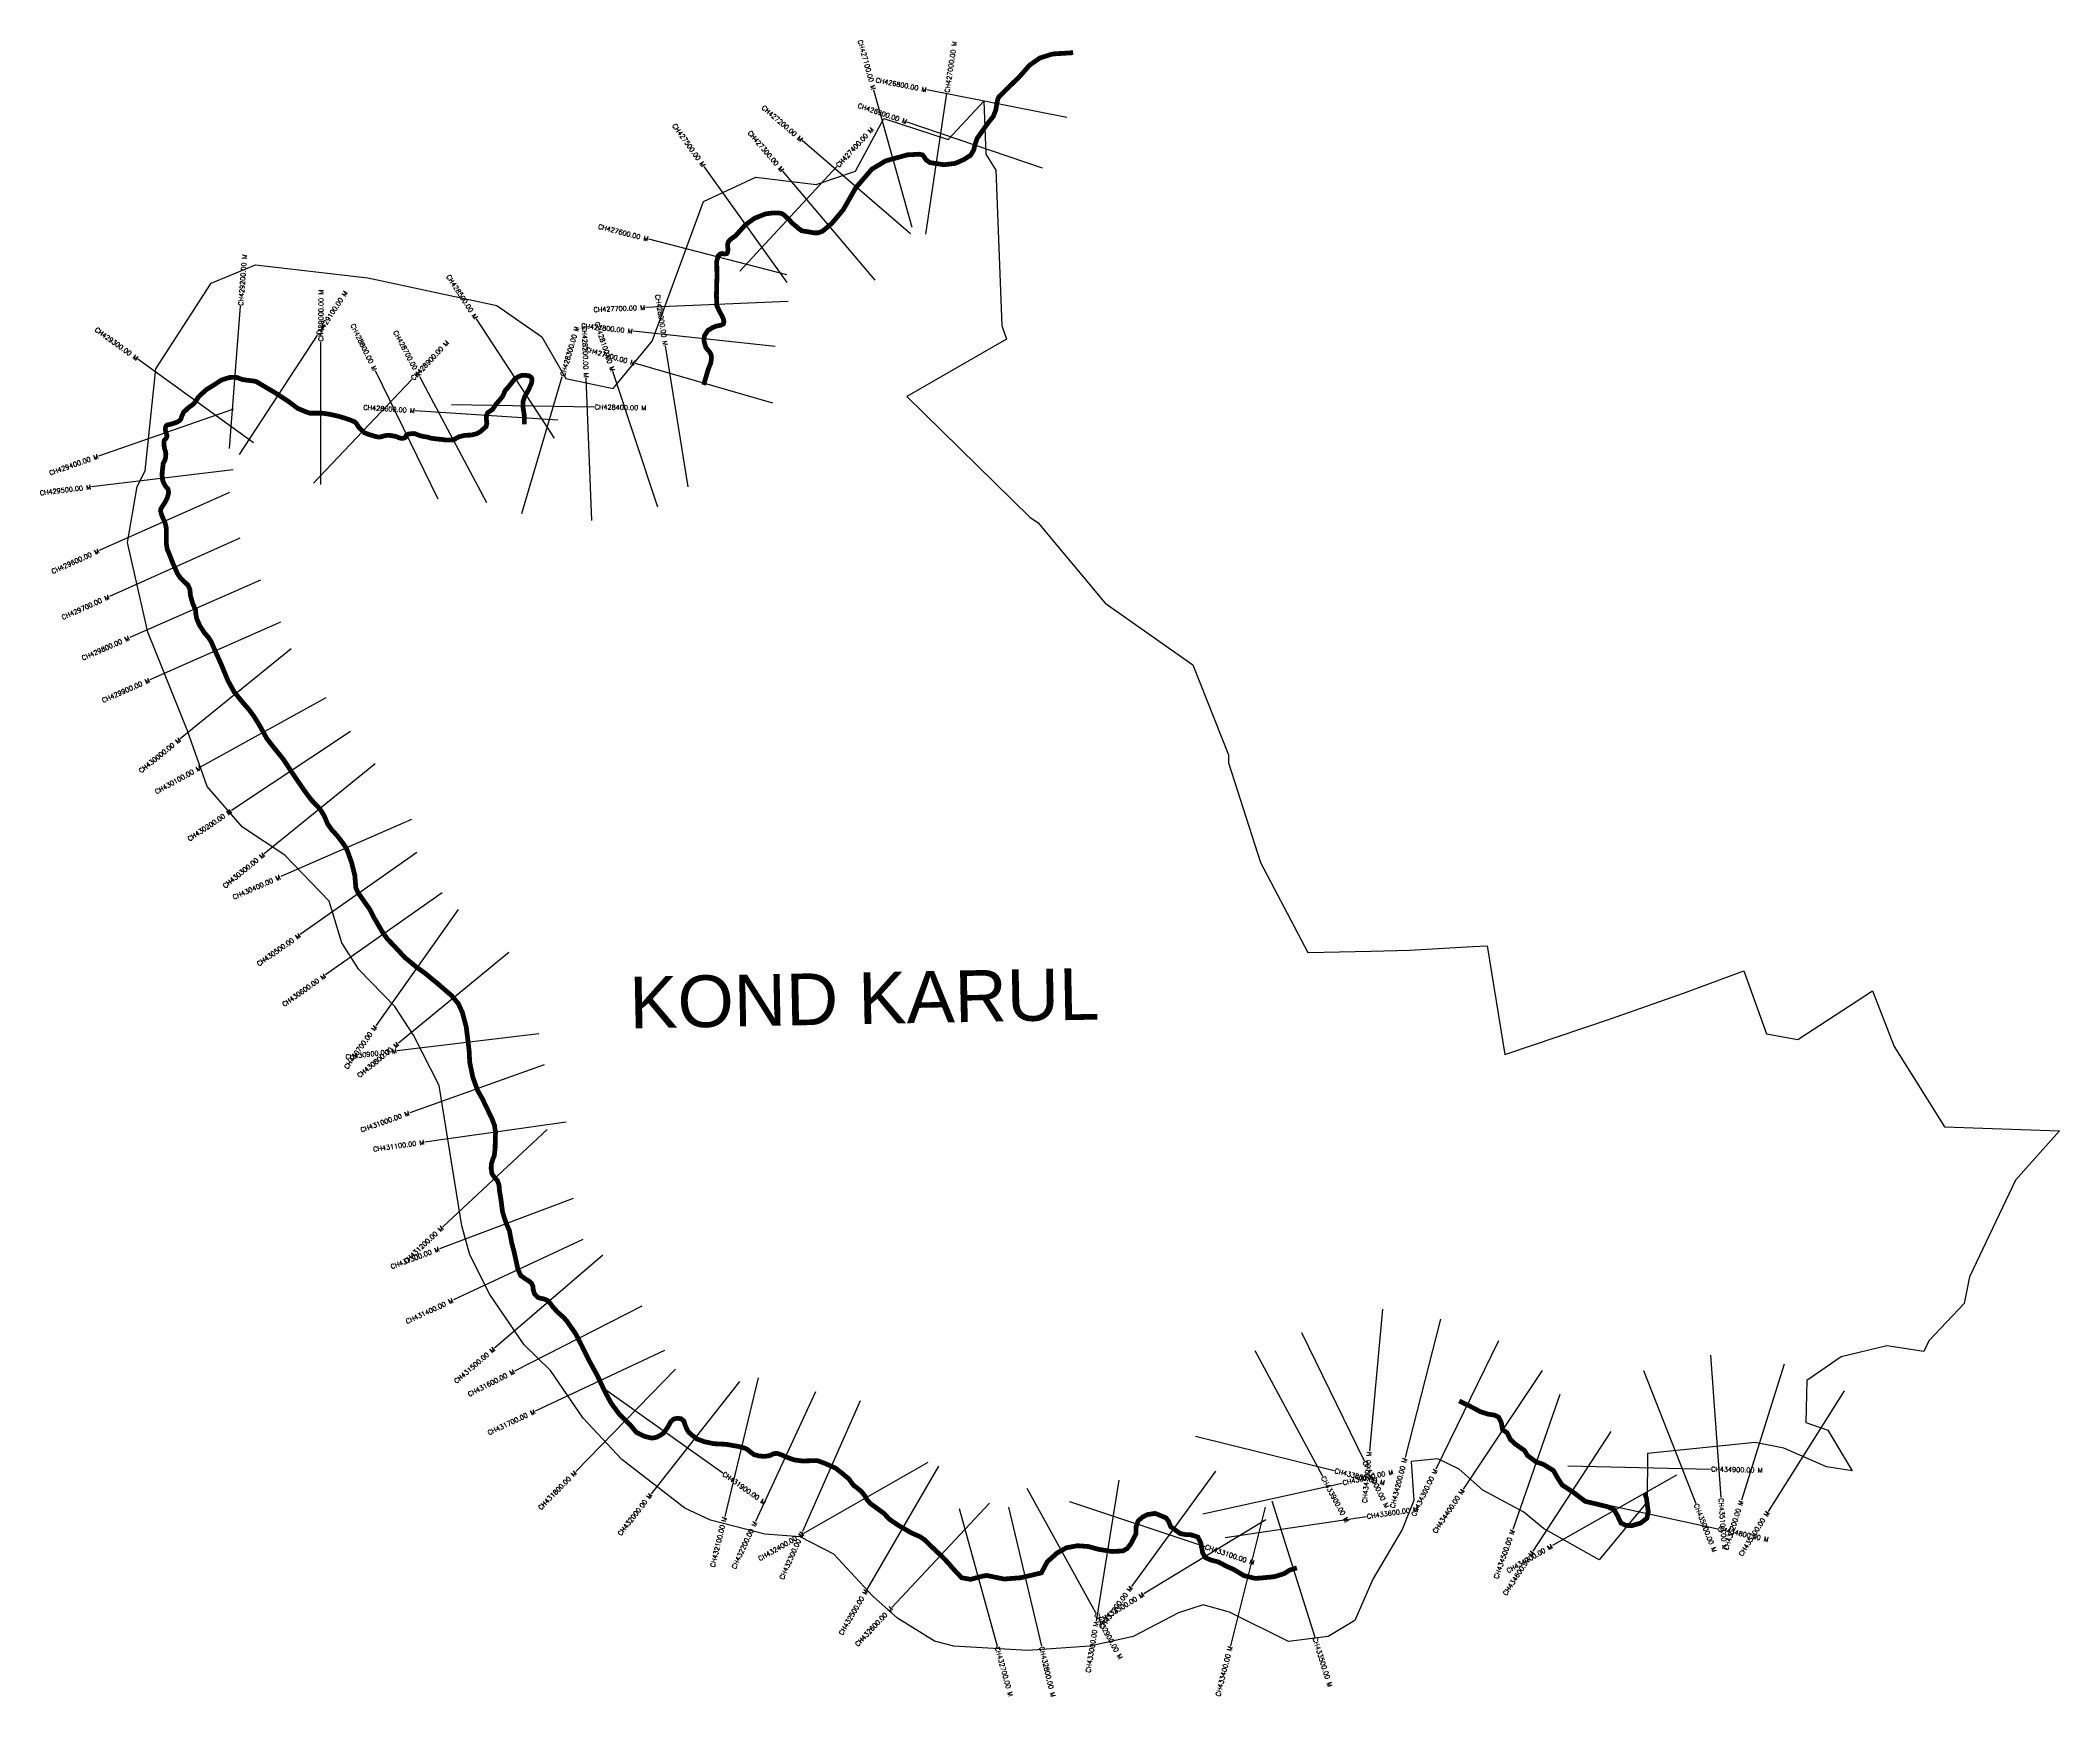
# Model space of a CAD drawing. Header units: metres. Extents: x 305136 to 309379, y 1922813 to 1926294.
import ezdxf
from ezdxf.enums import TextEntityAlignment as Align

# ---------------------------------------------------------------- set-up
doc = ezdxf.new("R2010")
doc.units = ezdxf.units.M
for name, color, linetype in [('CS', 134, 'Continuous'), ('CSMark', 6, 'Continuous'), ('UNPROTECTED', 10, 'Continuous'), ('VILLAGE BOUNDRY', 10, 'Continuous'), ('VILLAGE NAME', 250, 'Continuous')]:
    doc.layers.add(name, color=color, linetype=linetype)
doc.styles.get("Standard").update_dxf_attribs({"font": 'simplex.shx'})

msp = doc.modelspace()

# ---------------------------------------------------------------- linework, layer by layer
at = {"layer": 'CS'}
for p, q in [((306968.1, 1925900.6), (306887.7, 1926189.7)), ((306997.1, 1925886.8), (307041.1, 1926183.5)), ((307293.3, 1926132), (306998.9, 1926190)), ((307241.8, 1926025.8), (306957.8, 1926122.5)), ((306964.3, 1925887.7), (306737, 1926083.5)), ((306705.7, 1925785.1), (306530.9, 1926028.9)), ((306606, 1925808.7), (306809.9, 1926028.8)), ((306890.2, 1925790), (306696.2, 1926018.9)), ((306705, 1925801.3), (306414.4, 1925876)), ((305533.4, 1925436.2), (305556.7, 1925735.3)), ((306707.4, 1925745.4), (306407.7, 1925732.7)), ((306216.4, 1925457.7), (306052.4, 1925708.9)), ((305554.1, 1925423.4), (305718.3, 1925674.5)), ((305725.2, 1925360.6), (305725.5, 1925660.6)), ((306679.9, 1925650.6), (306381.6, 1925682.8)), ((306497.1, 1925355.5), (306450, 1925651.8)), ((305584.1, 1925448.3), (305340.8, 1925623.8)), ((306675, 1925531.8), (306386.8, 1925614.9)), ((305710.2, 1925363.7), (305916.7, 1925581.4)), ((305972, 1925330.1), (305840, 1925599.5)), ((306074.5, 1925322.3), (305933.1, 1925586.8)), ((306148, 1925299.7), (306232.8, 1925587.4)), ((306295, 1925284.6), (306283.3, 1925584.3)), ((306433.4, 1925313), (306339.3, 1925597.8)), ((305541.6, 1925519.1), (305258.3, 1925420.4)), ((306000, 1925528.7), (306299.9, 1925523.6)), ((306223.2, 1925495.9), (305923.9, 1925515.7)), ((305541.3, 1925391.6), (305243.5, 1925355.7)), ((305533.7, 1925344), (305259.8, 1925221.6)), ((305554.9, 1925248.1), (305281.2, 1925125.3)), ((305598.3, 1925159.6), (305323.7, 1925038.9)), ((305640.8, 1925070.9), (305366.2, 1924950.1)), ((305663.1, 1925015), (305430, 1924826.1)), ((305735.8, 1924912.3), (305473.4, 1924766.8)), ((305787.5, 1924841.7), (305537.9, 1924675.2)), ((305839.3, 1924773.3), (305606.4, 1924584.3)), ((305915.8, 1924656.6), (305641, 1924536.3)), ((305927.4, 1924587.2), (305682.1, 1924414.6)), ((305980.1, 1924502.6), (305735, 1924329.6)), ((306014.3, 1924467.6), (305840.8, 1924222.8)), ((306120.3, 1924376.6), (305888.4, 1924186.3)), ((306183.7, 1924206), (305885.9, 1924170.2)), ((306194.7, 1924140.9), (305912.2, 1924040.1)), ((306240.9, 1924019.9), (305943.8, 1923978.4)), ((306201.3, 1924004.9), (305981.8, 1923800.3)), ((306255.7, 1923859.7), (305974.9, 1923754.3)), ((306275.6, 1923773.8), (306003.8, 1923646.8)), ((306317.8, 1923740.9), (306090.3, 1923545.4)), ((306399.6, 1923633.8), (306132.5, 1923497.1)), ((307956.8, 1923627.4), (307928.8, 1923328.7)), ((307786.1, 1923577.8), (307918.2, 1923308.4)), ((308078.2, 1923605.9), (308004, 1923315.3)), ((306447.6, 1923540), (306175.8, 1923413)), ((307688.1, 1923540), (307830.7, 1923276)), ((308200.1, 1923560.9), (308068.9, 1923291.1)), ((308645.9, 1923530.2), (308667.6, 1923231)), ((306470.6, 1923500.7), (306261, 1923286.1)), ((306644.6, 1923482.9), (306574.1, 1923191.3)), ((308292.3, 1923498.3), (308125.9, 1923248.7)), ((308505.2, 1923498.2), (308614.8, 1923218.9)), ((308800.7, 1923511.6), (308710.7, 1923225.4)), ((306325.7, 1923456.8), (306570.1, 1923282.9)), ((306605, 1923474.9), (306419.7, 1923239)), ((306765, 1923453.2), (306638.6, 1923181.1)), ((308329.2, 1923447.6), (308230.7, 1923164.2)), ((308926.9, 1923455.8), (308766.9, 1923202)), ((306858.8, 1923434.3), (306737.5, 1923159.9)), ((307563.7, 1923359.9), (307854.9, 1923288)), ((308436.3, 1923370), (308272.6, 1923118.6)), ((307001.2, 1923304.9), (306740.8, 1923156)), ((307023.1, 1923297.4), (306872.5, 1923038)), ((307605.6, 1923286.8), (307428.8, 1923044.4)), ((308574.3, 1923278.4), (308313.5, 1923130.2)), ((308346.1, 1923297.8), (308646, 1923291)), ((307209.3, 1923251.1), (307354.1, 1922988.4)), ((307402.5, 1923267.4), (307355, 1922971.2)), ((307579, 1923197), (307872, 1923261.7)), ((308367.7, 1923229.2), (308660.9, 1923165.7)), ((307130.7, 1923219.3), (306925.5, 1923000.4)), ((307066.8, 1923208.1), (307146.4, 1922918.9)), ((307170.6, 1923210.7), (307239.5, 1922918.7)), ((307298.4, 1923223.2), (307583, 1923128.3)), ((307711.5, 1923184.5), (307455.1, 1923028.8)), ((307626, 1923147.3), (307922.8, 1923191)), ((307709.6, 1923210.7), (307636.9, 1922919.7)), ((307724.2, 1923224.1), (307814, 1922937.9))]:
    msp.add_line(p, q, dxfattribs=at)
at = {"layer": 'UNPROTECTED', "const_width": 10, "flags": 128}
for points in [[(307306.4, 1926268.3), (307263.3, 1926265.6), (307236.8, 1926257.3), (307214.6, 1926241.9), (307194.5, 1926218.8), (307161.3, 1926186.3), (307150.5, 1926175.8), (307147.8, 1926169.8), (307145.5, 1926157.9), (307143.9, 1926148.3), (307138.6, 1926134.4), (307126.3, 1926119), (307104.6, 1926088.2), (307099.7, 1926073.9), (307097.5, 1926063.8), (307090.5, 1926052.3), (307075.9, 1926043.3), (307058.2, 1926035.5), (307035, 1926032.8), (307005.3, 1926037.2), (306997, 1926043.1), (306992.1, 1926051), (306990, 1926053.3), (306983, 1926054.9), (306957.8, 1926053.5), (306912.2, 1926040.8), (306883.3, 1926023.4), (306873.6, 1926012.2), (306849.3, 1925984), (306823, 1925937.8), (306799.1, 1925909.4), (306779.6, 1925892.9), (306770.7, 1925889.7), (306762.5, 1925889.5), (306735.8, 1925894), (306729.3, 1925898.9), (306716.3, 1925909.8), (306709.1, 1925917.7), (306698.9, 1925927.1), (306694.3, 1925930), (306687.8, 1925931.4), (306673.3, 1925931.2), (306659.7, 1925929.4), (306636.8, 1925920.2), (306617.4, 1925906.3), (306597.5, 1925884), (306585.6, 1925875.4), (306581.5, 1925870.2), (306580, 1925864.7), (306581.1, 1925854), (306580, 1925848.1), (306578.2, 1925845.7), (306573.3, 1925845.1), (306568.8, 1925846.2), (306565.1, 1925845.4), (306560.1, 1925840.3), (306557.3, 1925829.6), (306557.8, 1925798.4), (306556.7, 1925757.6), (306557.6, 1925736.7), (306562.5, 1925725.9), (306570.7, 1925710.4), (306572.6, 1925702.6), (306571.1, 1925697.8), (306566, 1925695.4), (306557.1, 1925693.8), (306548.6, 1925690.4), (306538.5, 1925684.3), (306531.5, 1925673.3), (306530.4, 1925663.3), (306532, 1925656.9), (306534.7, 1925648.2), (306541.9, 1925639.6), (306545.2, 1925634.6), (306546.3, 1925627), (306544.8, 1925616.1), (306539.8, 1925603.6), (306537.4, 1925595.8), (306531.1, 1925574), (306529.9, 1925569.9)], [(306153.1, 1925486.9), (306152.7, 1925507.8), (306149.9, 1925524.8), (306150.1, 1925534.1), (306153.4, 1925544.6), (306162.6, 1925560.9), (306168.5, 1925574.5), (306169.1, 1925582.1), (306167.2, 1925586.1), (306162.8, 1925589), (306155.4, 1925590), (306147.3, 1925589.9), (306140.7, 1925587.4), (306133, 1925582.4), (306127.5, 1925575.7), (306116.7, 1925562.2), (306112.9, 1925558.5), (306111.2, 1925554.8), (306108.6, 1925547.9), (306104.5, 1925542.3), (306091.8, 1925527.1), (306086.2, 1925518.3), (306080.5, 1925514.8), (306075.9, 1925511.3), (306073.6, 1925506.2), (306073.1, 1925499.2), (306074.2, 1925488.9), (306072.5, 1925482.2), (306060.8, 1925471.9), (306053.1, 1925467.5), (306043.3, 1925464.9), (306037.5, 1925464.3), (306028.5, 1925464.1), (306020.9, 1925462.2), (306015.7, 1925461), (306008.3, 1925456.9), (306003.6, 1925454.5), (305996.3, 1925454), (305987.7, 1925454.2), (305979.5, 1925455.3), (305966, 1925456.7), (305957.4, 1925457.8), (305949.1, 1925460.4), (305942, 1925461.3), (305934, 1925463.2), (305928.2, 1925465.3), (305923.4, 1925467.3), (305919.6, 1925467.8), (305913.3, 1925467.2), (305909.5, 1925466.5), (305905.9, 1925464.7), (305904.4, 1925463.4), (305903.8, 1925461.8), (305903.4, 1925460.1), (305901.9, 1925459), (305898.9, 1925457.9), (305893.5, 1925457.8), (305889.2, 1925459), (305884.3, 1925461.2), (305881.9, 1925461.9), (305875.8, 1925463), (305869.5, 1925463.9), (305863.7, 1925463.7), (305858.8, 1925463), (305853.9, 1925461.5), (305850.2, 1925460.5), (305844.1, 1925460.7), (305842.2, 1925461.1), (305824.6, 1925466.3), (305816.3, 1925469.9), (305806, 1925479.6), (305800.3, 1925488.5), (305795.9, 1925492.6), (305787, 1925496.2), (305775.4, 1925500.2), (305761, 1925504.4), (305744.8, 1925508.1), (305728, 1925510.6), (305702.2, 1925510.6), (305692, 1925514.1), (305676.3, 1925520.9), (305657.3, 1925535.2), (305630.3, 1925552.8), (305598.8, 1925571.4), (305589.9, 1925576.8), (305584.7, 1925578.1), (305573.6, 1925579.4), (305561.8, 1925581.1), (305555, 1925583.1), (305550, 1925585.4), (305542, 1925586), (305532.8, 1925585.4), (305522.9, 1925582.2), (305515.9, 1925579.9), (305502.1, 1925570.7), (305484.9, 1925560.1), (305474, 1925550.2), (305468, 1925544.4), (305463.1, 1925537), (305458.4, 1925530.5), (305454.4, 1925527.3), (305448.6, 1925523.2), (305444.7, 1925520), (305441.5, 1925516.6), (305439.3, 1925515.1), (305437.8, 1925513.7), (305436.7, 1925512.2), (305435.3, 1925508.8), (305433.1, 1925504), (305431.3, 1925498.5), (305429.1, 1925495.4), (305423.4, 1925491.8), (305416, 1925489.2), (305408.9, 1925487), (305402.7, 1925485.8), (305400.7, 1925484.3), (305399.3, 1925482.1), (305398.4, 1925477.6), (305399.5, 1925470.9), (305401.6, 1925464.8), (305402, 1925462.3), (305401.4, 1925460), (305399.5, 1925456.9), (305396.7, 1925454), (305395.7, 1925451.1), (305395.8, 1925444.7), (305396.5, 1925437.8), (305398.8, 1925430), (305399.7, 1925424.9), (305399, 1925417.3), (305397.8, 1925411.8), (305394.1, 1925405.2), (305393.5, 1925399.7), (305392.1, 1925388.1), (305391.7, 1925379.1), (305392.9, 1925369.7), (305396, 1925362.1), (305400, 1925355.6), (305403.4, 1925352.4), (305405, 1925347.9), (305405.4, 1925342.2), (305402.3, 1925331.7), (305397.3, 1925322), (305391.8, 1925313.8), (305389.2, 1925309.3), (305388.5, 1925304.9), (305391.3, 1925295.1), (305398.4, 1925279), (305400.7, 1925268.6), (305400.9, 1925259.2), (305400.5, 1925237.3), (305402.4, 1925224.7), (305406, 1925216.6), (305414.4, 1925195), (305424.1, 1925173.3), (305429.9, 1925164.7), (305446.1, 1925148.8), (305450.2, 1925140.2), (305451.3, 1925127.2), (305456.2, 1925110.1), (305462.1, 1925096.8), (305462.7, 1925087.9), (305464.8, 1925077.9), (305470.6, 1925064.3), (305480.8, 1925048.8), (305488.7, 1925039.7), (305494.6, 1925030.7), (305505.1, 1925006.9), (305516.7, 1924981), (305530.1, 1924948.4), (305542.9, 1924925.1), (305559.7, 1924904.3), (305574.3, 1924887.6), (305583.9, 1924874.5), (305594.8, 1924857.2), (305611.8, 1924826.7), (305626.2, 1924808.1), (305646.9, 1924782.6), (305660.8, 1924761.2), (305675.1, 1924739.9), (305692.7, 1924714.4), (305706.2, 1924696.6), (305718.6, 1924684), (305726, 1924674.9), (305732.6, 1924663.8), (305739.8, 1924646.8), (305748.5, 1924634.5), (305760.1, 1924622), (305771.7, 1924606.7), (305777.9, 1924597.5), (305782.2, 1924587.7), (305789.8, 1924566.6), (305794.7, 1924547.3), (305796.7, 1924539.3), (305798.9, 1924512.9), (305803.3, 1924502.9), (305828.6, 1924466.9), (305837.3, 1924449.8), (305854.4, 1924420.5), (305865, 1924405.6), (305879.1, 1924391), (305901.9, 1924366.3), (305926.2, 1924346.2), (305943.1, 1924334.2), (305970.4, 1924311.9), (306001, 1924285.5), (306014.4, 1924269.1), (306023, 1924250.3), (306031, 1924219.9), (306037.1, 1924169.5), (306038.2, 1924146.3), (306044.6, 1924115.3), (306054.6, 1924087.3), (306065.1, 1924068.9), (306084.3, 1924028.9), (306090.3, 1924013.7), (306092.4, 1923998.4), (306091.6, 1923965.4), (306089.8, 1923949.6), (306086.4, 1923941.5), (306083.8, 1923932.7), (306083.2, 1923923.1), (306084.9, 1923912), (306090.2, 1923904.1), (306096.4, 1923897.3), (306099.7, 1923888.8), (306100.8, 1923875.9), (306103.8, 1923858.2), (306107.2, 1923831.6), (306112.9, 1923813.4), (306116.2, 1923804.6), (306121.8, 1923791.9), (306123.3, 1923783.1), (306126.7, 1923765.6), (306131, 1923749.6), (306136.6, 1923724.4), (306139.7, 1923710.3), (306145.5, 1923697.8), (306152.6, 1923692.5), (306163.7, 1923685.5), (306168.6, 1923680.9), (306171.2, 1923674.7), (306171.8, 1923666.8), (306174.9, 1923658.4), (306181.3, 1923652), (306187.9, 1923649.7), (306194.1, 1923648.8), (306202.5, 1923645), (306207.8, 1923638.9), (306212.9, 1923632.1), (306222.6, 1923621.2), (306235.6, 1923609.8), (306242.3, 1923602.1), (306250, 1923591.1), (306261.2, 1923574.9), (306272.6, 1923552.6), (306289.5, 1923518.4), (306306.3, 1923488), (306322.2, 1923454.1), (306335.5, 1923429.5), (306352.8, 1923406), (306375.4, 1923384), (306388.5, 1923368), (306406.1, 1923359.6), (306421.2, 1923356.1), (306430.6, 1923357.8), (306439.2, 1923362.3), (306445.9, 1923367), (306454.5, 1923379.2), (306460.5, 1923390.5), (306466.6, 1923395.9), (306474.3, 1923397.9), (306482.8, 1923396.7), (306488.4, 1923391.8), (306490.6, 1923384.2), (306494.7, 1923374.6), (306498, 1923369), (306504.2, 1923363.4), (306515.7, 1923354.3), (306532.3, 1923348.3), (306551.7, 1923344.3), (306576.9, 1923343.1), (306605, 1923338.2), (306611.7, 1923336.6), (306620.7, 1923333.1), (306628.2, 1923326.9), (306635.7, 1923321.4), (306646.8, 1923318.5), (306658, 1923317.8), (306668.8, 1923319.4), (306677.3, 1923323.5), (306684.8, 1923324), (306694, 1923320.7), (306704.6, 1923315.8), (306720.8, 1923310.2), (306737.8, 1923308), (306754.4, 1923308.5), (306769.2, 1923308.6), (306782.5, 1923303.9), (306797.2, 1923297.5), (306806.7, 1923293.3), (306817.6, 1923284.8), (306833.3, 1923271.8), (306836.8, 1923268.2), (306840.9, 1923261.9), (306845.6, 1923256.3), (306851.8, 1923251.8), (306857.4, 1923247.3), (306862.6, 1923242.3), (306868.2, 1923235.4), (306873.1, 1923226.8), (306879.9, 1923218.9), (306908.1, 1923198.3), (306920.6, 1923185.3), (306938.7, 1923172.9), (306966, 1923157.1), (306984.1, 1923149.1), (306995, 1923141.8), (307006.4, 1923130.2), (307032.6, 1923105.6), (307045.7, 1923091.6), (307052.4, 1923083.4), (307072, 1923062.6), (307091.1, 1923059.2), (307114.6, 1923065.7), (307124.8, 1923067.4), (307160.9, 1923059.9), (307196.3, 1923062.6), (307239.5, 1923072.8), (307252.1, 1923096.3), (307272.6, 1923114.7), (307292.3, 1923125.6), (307315.2, 1923129.9), (307338.3, 1923128.2), (307360, 1923122.3), (307388, 1923117.8), (307410.4, 1923118.9), (307419.7, 1923123.7), (307427.6, 1923134), (307438.3, 1923154.7), (307438.3, 1923168.5), (307442.8, 1923181.9), (307451.7, 1923189.8), (307462.4, 1923195.4), (307478.3, 1923197.8), (307483.4, 1923196), (307501.4, 1923188.5), (307506.9, 1923181.2), (307511.4, 1923169.9), (307524.1, 1923160.6), (307531.7, 1923155.4), (307542.7, 1923153.3), (307552.4, 1923153.3), (307568.3, 1923148.2), (307568.3, 1923148.2), (307574.5, 1923136.1), (307578.6, 1923114.4), (307584.5, 1923104.8), (307584.5, 1923104.8), (307595.5, 1923099.9), (307611.7, 1923095.8), (307628.9, 1923086.5), (307643.1, 1923080.3), (307665.1, 1923067.2), (307688.6, 1923061.3), (307701, 1923062), (307729.2, 1923064.8), (307749.9, 1923071.3), (307761.3, 1923078.6), (307776.5, 1923083.3)], [(308117.5, 1923434.3), (308118.3, 1923433.9), (308137, 1923424.8), (308150.7, 1923417.9), (308161.7, 1923411.7), (308178.9, 1923406.4), (308192.5, 1923404.3), (308200.3, 1923400.4), (308206.2, 1923388.9), (308208.7, 1923373.8), (308218.1, 1923367.5), (308225.1, 1923353.5), (308235.3, 1923343.7), (308254.9, 1923330), (308261.2, 1923319.5), (308279.1, 1923306.2), (308295.2, 1923300.6), (308315.7, 1923287.9), (308324.4, 1923272.5), (308334.2, 1923257.4), (308357.3, 1923242.4), (308382.6, 1923223.1), (308403.9, 1923218.2), (308429.5, 1923211.9), (308443.2, 1923205.6), (308450.5, 1923192.7), (308457.5, 1923177.6), (308467.7, 1923172.7), (308479.9, 1923172), (308499.2, 1923177.6), (308512.2, 1923187.8), (308515, 1923200.7), (308511.1, 1923230.5), (308506.9, 1923240.9)]]:
    msp.add_lwpolyline(points, dxfattribs=at)
at = {"layer": 'VILLAGE BOUNDRY', "color": 3, "flags": 128}
msp.add_lwpolyline([(305494.7, 1925783.6), (305587.7, 1925822.3), (305824.4, 1925794.9), (306095.3, 1925736.6), (306189.7, 1925671.2), (306240.1, 1925583.4), (306339.6, 1925562.2), (306421.5, 1925662.2), (306529.3, 1925955.7), (306639.2, 1926006.3), (306766.2, 1925990.9), (306848.7, 1926019.3), (306908.4, 1926130.2), (307044, 1926085.8), (307118.5, 1926166.4), (307122.9, 1926054.9), (307144.2, 1926021.6), (307156.7, 1925694.7), (307166.4, 1925666.3), (306956.6, 1925545.3), (307215.7, 1925290.9), (307232.3, 1925280.6), (307373.6, 1925111.2), (307557.6, 1924981.7), (307632.8, 1924792.1), (307632.6, 1924775.3), (307700.3, 1924565.8), (307799.3, 1924376.9), (307932.6, 1924379.4), (308013.1, 1924381.5), (308146.4, 1924389.2), (308176.1, 1924390.9), (308213.4, 1924162.3), (308435.6, 1924237.5), (308589.1, 1924291.2), (308716, 1924338.4), (308763.2, 1924205.6), (308829, 1924193.8), (308985.9, 1924296.1), (309032.1, 1924179.5), (309137.7, 1924010.5), (309379.4, 1924001.9), (309286.6, 1923898.4), (309189.9, 1923695.4), (309178.8, 1923639.1), (309104.5, 1923560.6), (309094.2, 1923538.3), (309016.4, 1923550.3), (308920.1, 1923527.3), (308847.9, 1923477.5), (308845.9, 1923389), (308892.4, 1923372.6), (308943.3, 1923287.1), (308889.8, 1923295.9), (308800.2, 1923334.9), (308739.8, 1923346.9), (308513.3, 1923324), (308512.8, 1923222.2), (308411.6, 1923100.3), (308295, 1923166.2), (308253.7, 1923200.3), (308167.5, 1923246.9), (308117.3, 1923290.7), (308072.5, 1923312.8), (308016.4, 1923307.2), (308022.3, 1923224.9), (307998, 1923163.8), (307935.9, 1923059.8), (307898.3, 1922972.7), (307842.3, 1922938.9), (307759.1, 1922928.9), (307634.7, 1922990.3), (307579.7, 1923005.7), (307528, 1922988.6), (307432.6, 1922938.9), (307341.1, 1922918.7), (307210.2, 1922909.8), (307055.3, 1922919), (307014.7, 1922929.2), (306937.3, 1922977.8), (306885.4, 1923024), (306803.5, 1923112.5), (306733, 1923148.8), (306658.7, 1923154.1), (306544.3, 1923183.9), (306490.6, 1923209.2), (306358, 1923311), (306276.9, 1923397.7), (306208.3, 1923498.3), (306152.4, 1923552), (306080.5, 1923658.3), (306038.6, 1923741.7), (306022, 1923802.3), (305974.2, 1924097.2), (305920.4, 1924203.3), (305881, 1924263.6), (305805.5, 1924341.4), (305769.8, 1924396.9), (305743, 1924484.8), (305650, 1924581.7), (305560.4, 1924640.3), (305486.2, 1924725.7), (305445, 1924842.9), (305394, 1924970.4), (305362, 1925050.5), (305318.9, 1925238.4), (305339.2, 1925356.3), (305356.3, 1925389.2), (305378.7, 1925603.9), (305494.7, 1925783.6)], dxfattribs=at)

# ---------------------------------------------------------------- texts
at = {"layer": 'CSMark'}
for s, rotation, p in [('CH427100.00 M', 285.5412, (306887.4, 1926190.6)), ('CH426800.00 M', 348.8647, (306997.9, 1926190.2)), ('CH427200.00 M', 319.2578, (306736.2, 1926084.1)), ('CH426900.00 M', 341.2035, (306956.9, 1926122.8)), ('CH427500.00 M', 305.6304, (306530.4, 1926029.7)), ('CH427300.00 M', 310.2806, (306695.6, 1926019.7)), ('CH427600.00 M', 345.5839, (306413.4, 1925876.3)), ('CH428500.00 M', 303.1371, (306051.8, 1925709.7)), ('CH427700.00 M', 2.4228, (306406.7, 1925732.6)), ('CH428000.00 M', 279.0333, (306449.8, 1925652.8)), ('CH429300.00 M', 324.187, (305340, 1925624.4)), ('CH428800.00 M', 296.1171, (305839.5, 1925600.4)), ('CH427800.00 M', 353.842, (306380.6, 1925682.9)), ('CH428200.00 M', 272.2282, (306283.3, 1925585.3)), ('CH428100.00 M', 288.2825, (306338.9, 1925598.8)), ('CH428700.00 M', 298.1274, (305932.6, 1925587.7)), ('CH427900.00 M', 343.922, (306385.8, 1925615.2)), ('CH428600.00 M', 356.224, (305922.9, 1925515.7)), ('CH429400.00 M', 19.2189, (305257.3, 1925420)), ('CH429500.00 M', 6.8712, (305242.5, 1925355.6)), ('CH429600.00 M', 24.077, (305258.9, 1925221.2)), ('CH429700.00 M', 24.1729, (305280.3, 1925124.9)), ('CH429800.00 M', 23.7324, (305322.8, 1925038.5)), ('CH429900.00 M', 23.7519, (305365.3, 1924949.7)), ('CH430000.00 M', 39.0156, (305429.2, 1924825.5)), ('CH430100.00 M', 29.0077, (305472.6, 1924766.3)), ('CH430200.00 M', 33.7062, (305537.1, 1924674.6)), ('CH430300.00 M', 39.0645, (305605.6, 1924583.6)), ('CH430400.00 M', 23.6412, (305640.1, 1924535.9)), ('CH430500.00 M', 35.1197, (305681.2, 1924414)), ('CH430600.00 M', 35.2183, (305734.2, 1924329)), ('CH430700.00 M', 54.6767, (305840.2, 1924222)), ('CH430900.00 M', 6.8544, (305884.9, 1924170.1)), ('CH430800.00 M', 39.3708, (305887.6, 1924185.6)), ('CH431000.00 M', 19.6434, (305911.2, 1924039.7)), ('CH431100.00 M', 7.9634, (305942.8, 1923978.2)), ('CH431200.00 M', 42.9767, (305981, 1923799.7)), ('CH431300.00 M', 20.5693, (305973.9, 1923753.9)), ('CH431400.00 M', 25.055, (306002.9, 1923646.3)), ('CH431500.00 M', 40.6842, (306089.6, 1923544.7)), ('CH431600.00 M', 27.1046, (306131.6, 1923496.7)), ('CH431700.00 M', 25.0564, (306174.9, 1923412.6)), ('CH434100.00 M', 84.6598, (307928.8, 1923327.7)), ('CH434200.00 M', 75.6755, (308003.7, 1923314.3)), ('CH431800.00 M', 45.6768, (306260.3, 1923285.3)), ('CH434300.00 M', 64.0635, (308068.4, 1923290.2)), ('CH432000.00 M', 51.8601, (306419.1, 1923238.2)), ('CH434400.00 M', 56.3254, (308125.4, 1923247.8)), ('CH432100.00 M', 76.4062, (306573.9, 1923190.3)), ('CH435200.00 M', 72.5491, (308710.4, 1923224.4)), ('CH435300.00 M', 57.7709, (308766.4, 1923201.2)), ('CH432200.00 M', 65.0984, (306638.2, 1923180.2)), ('CH432400.00 M', 29.7586, (306739.9, 1923155.5)), ('CH432300.00 M', 66.1593, (306737.1, 1923158.9)), ('CH434500.00 M', 70.8319, (308230.4, 1923163.3)), ('CH434600.00 M', 56.933, (308272, 1923117.7)), ('CH434700.00 M', 29.5968, (308312.6, 1923129.7)), ('CH432500.00 M', 59.8648, (306872, 1923037.1)), ('CH433300.00 M', 31.278, (307454.2, 1923028.3)), ('CH433200.00 M', 53.8985, (307428.2, 1923043.6)), ('CH432600.00 M', 46.8537, (306924.8, 1922999.7)), ('CH433000.00 M', 80.8892, (307354.8, 1922970.2)), ('CH433400.00 M', 75.9734, (307636.6, 1922918.7))]:
    msp.add_text(s, height=10, rotation=rotation, dxfattribs=at).set_placement(p, align=Align.MIDDLE_RIGHT)
for s, rotation, p in [('CH427000.00 M', 81.5706, (307041.2, 1926184.5)), ('CH427400.00 M', 47.1769, (306810.6, 1926029.5)), ('CH429200.00 M', 85.5511, (305556.8, 1925736.3)), ('CH429100.00 M', 56.8182, (305718.8, 1925675.3)), ('CH429000.00 M', 89.9399, (305725.5, 1925661.6)), ('CH428300.00 M', 73.5694, (306233.1, 1925588.4)), ('CH428900.00 M', 46.5186, (305917.4, 1925582.1)), ('CH428400.00 M', 359.0271, (306300.9, 1925523.5)), ('CH431900.00 M', 324.5615, (306570.9, 1923282.3)), ('CH433900.00 M', 298.3781, (307831.2, 1923275.1)), ('CH433800.00 M', 346.1332, (307855.9, 1923287.8)), ('CH433700.00 M', 12.4424, (307873, 1923261.9)), ('CH434000.00 M', 296.1258, (307918.7, 1923307.5)), ('CH434900.00 M', 358.6924, (308647, 1923291)), ('CH435100.00 M', 274.1499, (308667.7, 1923230)), ('CH433600.00 M', 8.3603, (307923.8, 1923191.1)), ('CH435000.00 M', 291.4224, (308615.2, 1923218)), ('CH434800.00 M', 347.789, (308661.9, 1923165.5)), ('CH433100.00 M', 341.5531, (307584, 1923128)), ('CH432900.00 M', 298.8699, (307354.6, 1922987.5)), ('CH433500.00 M', 287.4194, (307814.3, 1922936.9)), ('CH432700.00 M', 285.3853, (307146.7, 1922917.9)), ('CH432800.00 M', 283.2824, (307239.7, 1922917.7))]:
    msp.add_text(s, height=10, rotation=rotation, dxfattribs=at).set_placement(p, align=Align.MIDDLE_LEFT)
at = {"layer": 'VILLAGE NAME', "insert": (306372.6, 1924325.7), "char_height": 108.748, "attachment_point": 1, "rotation": 1.1028}
msp.add_mtext_dynamic_manual_height_columns('{\\fArial|b0|i0|c0|p34;KOND KARUL}', width=1571.314, gutter_width=543.7, heights=[0], dxfattribs=at)

doc.saveas('drawing.dxf')
